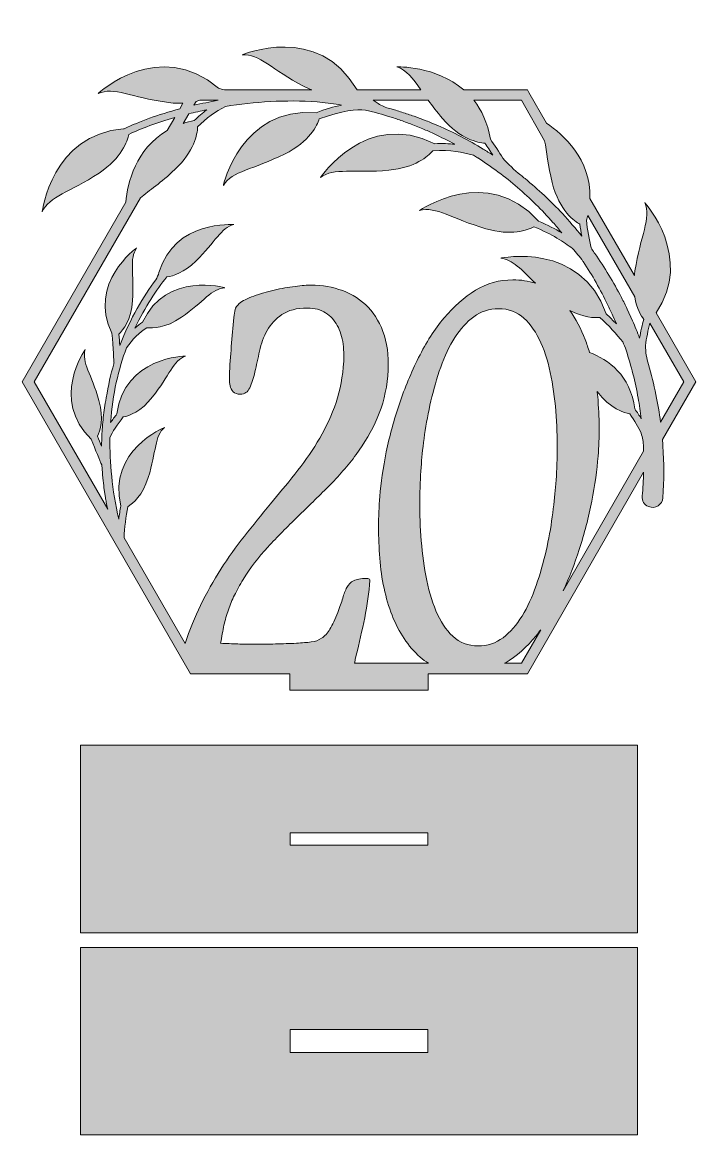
# Model space of a CAD drawing. Header units: inches. Extents: x 2.3 to 7.7, y -9.63 to -0.73.
import ezdxf

# ---------------------------------------------------------------- set-up
doc = ezdxf.new("R2010")
doc.units = ezdxf.units.IN
doc.header["$MEASUREMENT"] = 0
doc.layers.add('_U+2018_U+043B_U+043E_U+0439_1', color=7, linetype='Continuous')

# ---------------------------------------------------------------- blocks, each defined once
blk = doc.blocks.new('block 3')
at = {"layer": '_U+2018_U+043B_U+043E_U+0439_1', "true_color": 0x231f20}
h = blk.add_hatch(color=250, dxfattribs=at)
h.dxf.hatch_style = 2
h.paths.add_polyline_path([(2.7699, -6.5134), (2.7699, -8.0134), (7.2301, -8.0134), (7.2301, -6.5134)])
h.paths.add_polyline_path([(5.5522, -7.3134), (4.4478, -7.3134), (4.4478, -7.2134), (5.5522, -7.2134)])
at = {"layer": '_U+2018_U+043B_U+043E_U+0439_1', "lineweight": 0}
for points in [[(2.7699, -6.5134), (2.7699, -8.0134), (7.2301, -8.0134), (7.2301, -6.5134), (2.7699, -6.5134)], [(5.5522, -7.3134), (4.4478, -7.3134), (4.4478, -7.2134), (5.5522, -7.2134), (5.5522, -7.3134)]]:
    blk.add_lwpolyline(points, dxfattribs=at)
blk = doc.blocks.new('block 4')
at = {"layer": '_U+2018_U+043B_U+043E_U+0439_1', "true_color": 0x231f20}
h = blk.add_hatch(color=250, dxfattribs=at)
h.dxf.hatch_style = 2
h.paths.add_polyline_path([(2.7699, -8.1304), (2.7699, -9.6304), (7.2301, -9.6304), (7.2301, -8.1304)])
h.paths.add_polyline_path([(5.5522, -8.9721), (4.4478, -8.9721), (4.4478, -8.7887), (5.5522, -8.7887)])
at = {"layer": '_U+2018_U+043B_U+043E_U+0439_1', "lineweight": 0}
for points in [[(2.7699, -8.1304), (2.7699, -9.6304), (7.2301, -9.6304), (7.2301, -8.1304), (2.7699, -8.1304)], [(5.5522, -8.9721), (4.4478, -8.9721), (4.4478, -8.7887), (5.5522, -8.7887), (5.5522, -8.9721)]]:
    blk.add_lwpolyline(points, dxfattribs=at)
blk = doc.blocks.new('block 2')
at = {"layer": '_U+2018_U+043B_U+043E_U+0439_1', "true_color": 0x231f20}
h = blk.add_hatch(color=250, dxfattribs=at)
h.dxf.hatch_style = 2
edge = h.paths.add_edge_path()
edge.add_spline(control_points=[(7.4312, -4.0656), (7.4312, -4.0656), (7.6978, -3.6038), (7.6978, -3.6038), (7.6978, -3.6038), (7.3797, -3.0529), (7.3797, -3.0529), (7.6849, -2.6091), (7.2893, -2.1693), (7.2893, -2.1693), (7.3428, -2.2945), (7.2542, -2.4362), (7.2105, -2.7148), (7.2085, -2.7275), (7.2071, -2.7396), (7.2058, -2.7516), (7.2058, -2.7516), (6.85, -2.1353), (6.85, -2.1353), (6.8584, -1.8213), (6.6358, -1.6236), (6.5026, -1.5337), (6.5026, -1.5337), (6.3609, -1.2883), (6.3609, -1.2883), (6.3609, -1.2883), (6.3489, -1.2675), (6.3489, -1.2675), (6.3489, -1.2675), (5.8402, -1.2675), (5.8402, -1.2675), (5.6154, -1.0735), (5.3036, -1.0827), (5.3036, -1.0827), (5.3811, -1.1066), (5.4305, -1.1729), (5.4966, -1.2675), (5.4966, -1.2675), (4.9841, -1.2675), (4.9841, -1.2675), (4.6731, -0.7258), (4.0645, -0.987), (4.0645, -0.987), (4.2003, -0.9766), (4.306, -1.1061), (4.5558, -1.237), (4.5783, -1.2488), (4.6001, -1.2589), (4.6212, -1.2675), (4.6212, -1.2675), (3.9215, -1.2675), (3.9215, -1.2675), (3.9057, -1.2628), (3.89, -1.2583), (3.8744, -1.2541), (3.8744, -1.2541), (3.8746, -1.2541), (3.8746, -1.2541), (3.3988, -0.8436), (2.9111, -1.296), (2.9111, -1.296), (3.0355, -1.2407), (3.1785, -1.3271), (3.4578, -1.3666), (3.5067, -1.3735), (3.5505, -1.375), (3.59, -1.3733), (3.59, -1.3733), (3.5639, -1.4185), (3.5639, -1.4185), (3.3902, -1.4652), (3.2395, -1.5208), (3.1229, -1.5771), (3.1199, -1.5774), (3.1171, -1.578), (3.1141, -1.5782), (2.5381, -1.6258), (2.4621, -2.2437), (2.4621, -2.2437), (2.5181, -2.1196), (2.6825, -2.0891), (2.9172, -1.9328), (3.0995, -1.8114), (3.1445, -1.6771), (3.1555, -1.6231), (3.2562, -1.5754), (3.3813, -1.529), (3.5235, -1.4885), (3.5235, -1.4885), (3.463, -1.5932), (3.463, -1.5932), (3.2106, -1.7396), (3.1469, -2.0096), (3.132, -2.1665), (3.132, -2.1665), (2.3022, -3.6038), (2.3022, -3.6038), (2.3022, -3.6038), (3.6511, -5.9402), (3.6511, -5.9402), (3.6511, -5.9402), (4.4468, -5.9402), (4.4468, -5.9402), (4.4468, -5.9402), (4.4468, -6.0706), (4.4468, -6.0706), (4.4468, -6.0706), (5.5532, -6.0706), (5.5532, -6.0706), (5.5532, -6.0706), (5.5532, -5.9402), (5.5532, -5.9402), (5.5532, -5.9402), (6.3489, -5.9402), (6.3489, -5.9402), (6.3489, -5.9402), (7.2802, -4.3271), (7.2802, -4.3271), (7.2784, -4.3908), (7.2746, -4.4543), (7.2689, -4.5177), (7.2689, -4.5177), (7.2688, -4.5192), (7.2688, -4.5192), (7.2688, -4.5192), (7.2688, -4.5195), (7.2688, -4.5195), (7.2658, -4.5549), (7.2854, -4.5893), (7.3183, -4.6026), (7.3747, -4.6254), (7.4308, -4.5864), (7.4343, -4.5316), (7.4433, -4.3933), (7.4436, -4.2546), (7.4351, -4.1166), (7.4339, -4.0996), (7.4326, -4.0826), (7.4312, -4.0656)], knot_values=[0, 0, 0, 0, 1, 1, 1, 2, 2, 2, 3, 3, 3, 4, 4, 4, 5, 5, 5, 6, 6, 6, 7, 7, 7, 8, 8, 8, 9, 9, 9, 10, 10, 10, 11, 11, 11, 12, 12, 12, 13, 13, 13, 14, 14, 14, 15, 15, 15, 16, 16, 16, 17, 17, 17, 18, 18, 18, 19, 19, 19, 20, 20, 20, 21, 21, 21, 22, 22, 22, 23, 23, 23, 24, 24, 24, 25, 25, 25, 26, 26, 26, 27, 27, 27, 28, 28, 28, 29, 29, 29, 30, 30, 30, 31, 31, 31, 32, 32, 32, 33, 33, 33, 34, 34, 34, 35, 35, 35, 36, 36, 36, 37, 37, 37, 38, 38, 38, 39, 39, 39, 40, 40, 40, 41, 41, 41, 42, 42, 42, 43, 43, 43, 44, 44, 44, 45, 45, 45, 46, 46, 46, 46], degree=3, periodic=1)
edge = h.paths.add_edge_path()
edge.add_spline(control_points=[(6.3008, -1.3508), (6.3008, -1.3508), (6.4873, -1.6739), (6.4873, -1.6739), (6.502, -1.7614), (6.5128, -1.8717), (6.5478, -2.0095), (6.6055, -2.2367), (6.7295, -2.3206), (6.7697, -2.3424), (6.7732, -2.3737), (6.7782, -2.4062), (6.7838, -2.4375), (6.7347, -2.3757), (6.6838, -2.3155), (6.6303, -2.2576), (6.5363, -2.1577), (6.436, -2.0641), (6.3302, -1.9773), (6.3186, -1.9677), (6.3069, -1.9583), (6.2952, -1.9489), (6.2434, -1.9078), (6.1953, -1.8623), (6.1519, -1.8128), (6.1227, -1.7662), (6.0855, -1.7083), (6.0527, -1.661), (6.0305, -1.5303), (5.9821, -1.4291), (5.9201, -1.3508), (5.9201, -1.3508), (6.3008, -1.3508), (6.3008, -1.3508)], knot_values=[0, 0, 0, 0, 1, 1, 1, 2, 2, 2, 3, 3, 3, 4, 4, 4, 5, 5, 5, 6, 6, 6, 7, 7, 7, 8, 8, 8, 9, 9, 9, 10, 10, 10, 11, 11, 11, 11], degree=3, periodic=1)
edge = h.paths.add_edge_path()
edge.add_spline(control_points=[(5.5553, -1.3508), (5.5873, -1.3953), (5.624, -1.4438), (5.6687, -1.4956), (5.8137, -1.6635), (5.9544, -1.69), (6.0078, -1.6937), (6.0281, -1.723), (6.0502, -1.7567), (6.0711, -1.7891), (6.0459, -1.7728), (6.0207, -1.7567), (5.9952, -1.741), (5.8789, -1.6692), (5.7566, -1.6076), (5.6316, -1.5533), (5.6316, -1.5533), (5.5845, -1.5332), (5.5845, -1.5332), (5.5689, -1.5263), (5.5532, -1.5198), (5.5371, -1.5141), (5.5371, -1.5141), (5.4414, -1.4782), (5.4414, -1.4782), (5.4093, -1.4669), (5.3767, -1.4569), (5.3444, -1.4462), (5.3281, -1.4411), (5.3121, -1.4353), (5.2957, -1.4308), (5.2957, -1.4308), (5.2465, -1.4172), (5.2465, -1.4172), (5.2138, -1.4082), (5.1827, -1.3945), (5.154, -1.3765), (5.154, -1.3765), (5.1131, -1.3508), (5.1131, -1.3508), (5.1131, -1.3508), (5.5553, -1.3508), (5.5553, -1.3508)], knot_values=[0, 0, 0, 0, 1, 1, 1, 2, 2, 2, 3, 3, 3, 4, 4, 4, 5, 5, 5, 6, 6, 6, 7, 7, 7, 8, 8, 8, 9, 9, 9, 10, 10, 10, 11, 11, 11, 12, 12, 12, 13, 13, 13, 14, 14, 14, 14], degree=3, periodic=1)
edge = h.paths.add_edge_path()
edge.add_spline(control_points=[(3.6945, -1.359), (3.7051, -1.3565), (3.7153, -1.3538), (3.7249, -1.3508), (3.7249, -1.3508), (3.8727, -1.3508), (3.8727, -1.3508), (3.8051, -1.3625), (3.7395, -1.3758), (3.6763, -1.3904), (3.6763, -1.3904), (3.6945, -1.359), (3.6945, -1.359)], knot_values=[0, 0, 0, 0, 1, 1, 1, 2, 2, 2, 3, 3, 3, 4, 4, 4, 4], degree=3, periodic=1)
edge = h.paths.add_edge_path()
edge.add_spline(control_points=[(3.6371, -1.4584), (3.6839, -1.4469), (3.7323, -1.4361), (3.7818, -1.4261), (3.7472, -1.4518), (3.7135, -1.4806), (3.6808, -1.5123), (3.6497, -1.5187), (3.6203, -1.5265), (3.5925, -1.5356), (3.5925, -1.5356), (3.6371, -1.4584), (3.6371, -1.4584)], knot_values=[0, 0, 0, 0, 1, 1, 1, 2, 2, 2, 3, 3, 3, 4, 4, 4, 4], degree=3, periodic=1)
edge = h.paths.add_edge_path()
edge.add_spline(control_points=[(4.9639, -5.8569), (4.9662, -5.8461), (4.9681, -5.8363), (4.9694, -5.8277), (4.9927, -5.732), (5.0155, -5.633), (5.0378, -5.5307), (5.0601, -5.4284), (5.0754, -5.3281), (5.0839, -5.2298), (5.086, -5.2112), (5.0866, -5.1979), (5.0855, -5.1899), (5.0844, -5.1819), (5.0754, -5.1779), (5.0585, -5.1779), (5.014, -5.1779), (4.98, -5.1839), (4.9567, -5.1959), (4.9334, -5.2078), (4.9154, -5.2258), (4.9027, -5.2497), (4.8899, -5.2736), (4.8788, -5.3022), (4.8693, -5.3354), (4.8597, -5.3686), (4.8465, -5.4065), (4.8295, -5.449), (4.8083, -5.5048), (4.7876, -5.5493), (4.7675, -5.5825), (4.7473, -5.6158), (4.7251, -5.6403), (4.7007, -5.6563), (4.6763, -5.6722), (4.6482, -5.6822), (4.6164, -5.6862), (4.5846, -5.6902), (4.5454, -5.6935), (4.4988, -5.6961), (4.4436, -5.6988), (4.388, -5.7008), (4.3318, -5.7021), (4.2756, -5.7035), (4.22, -5.7041), (4.1648, -5.7041), (4.1182, -5.7041), (4.0726, -5.7035), (4.0281, -5.7021), (3.9836, -5.7008), (3.938, -5.6988), (3.8914, -5.6961), (3.8998, -5.643), (3.9089, -5.5952), (3.9184, -5.5526), (3.9279, -5.5102), (3.9396, -5.4689), (3.9534, -5.4291), (3.9671, -5.3892), (3.9836, -5.35), (4.0027, -5.3115), (4.0218, -5.273), (4.0451, -5.2311), (4.0726, -5.1859), (4.1277, -5.0956), (4.1935, -5.0092), (4.2698, -4.9268), (4.3461, -4.8445), (4.4256, -4.7634), (4.5083, -4.6837), (4.591, -4.6039), (4.6731, -4.5236), (4.7548, -4.4425), (4.8364, -4.3615), (4.9106, -4.2758), (4.9774, -4.1854), (5.0442, -4.0951), (5.1003, -3.9981), (5.1459, -3.8944), (5.1915, -3.7908), (5.2196, -3.6778), (5.2302, -3.5556), (5.2408, -3.4334), (5.2318, -3.3264), (5.2032, -3.2347), (5.1746, -3.143), (5.1316, -3.0673), (5.0744, -3.0075), (5.0171, -2.9477), (4.9488, -2.9032), (4.8693, -2.874), (4.7898, -2.8448), (4.7055, -2.8301), (4.6164, -2.8301), (4.5846, -2.8301), (4.5417, -2.8335), (4.4876, -2.8401), (4.4336, -2.8468), (4.3779, -2.8567), (4.3207, -2.87), (4.2634, -2.8833), (4.2088, -2.8993), (4.1569, -2.9178), (4.1049, -2.9364), (4.0663, -2.9564), (4.0408, -2.9776), (4.0218, -2.9936), (4.0106, -3.0095), (4.0074, -3.0254), (4.0043, -3.0414), (4.0005, -3.0627), (3.9963, -3.0892), (3.9899, -3.1663), (3.9836, -3.2434), (3.9772, -3.3204), (3.9709, -3.3975), (3.9655, -3.4746), (3.9613, -3.5516), (3.9613, -3.557), (3.9613, -3.5676), (3.9613, -3.5835), (3.9613, -3.5994), (3.9634, -3.6168), (3.9677, -3.6353), (3.9719, -3.6539), (3.9804, -3.6699), (3.9931, -3.6832), (4.0058, -3.6965), (4.0249, -3.7031), (4.0504, -3.7031), (4.0843, -3.7031), (4.1092, -3.6858), (4.1251, -3.6513), (4.141, -3.6168), (4.1548, -3.5742), (4.1664, -3.5237), (4.1781, -3.4733), (4.1903, -3.4181), (4.203, -3.3583), (4.2157, -3.2985), (4.2364, -3.2434), (4.265, -3.1928), (4.2936, -3.1424), (4.3329, -3.0999), (4.3827, -3.0653), (4.4325, -3.0308), (4.5009, -3.0135), (4.5878, -3.0135), (4.6451, -3.0135), (4.6933, -3.0261), (4.7325, -3.0513), (4.7717, -3.0766), (4.803, -3.1105), (4.8263, -3.153), (4.8496, -3.1955), (4.865, -3.2454), (4.8724, -3.3025), (4.8798, -3.3597), (4.8804, -3.4214), (4.874, -3.4878), (4.8634, -3.6021), (4.8395, -3.7084), (4.8025, -3.8067), (4.7654, -3.9051), (4.7198, -3.9987), (4.6657, -4.0877), (4.6117, -4.1768), (4.5517, -4.2618), (4.4861, -4.3428), (4.4203, -4.4239), (4.3557, -4.503), (4.2921, -4.58), (4.22, -4.6677), (4.15, -4.7541), (4.0822, -4.8391), (4.0143, -4.9242), (3.9512, -5.0125), (3.893, -5.1042), (3.8346, -5.1959), (3.7805, -5.2922), (3.7308, -5.3932), (3.6846, -5.4868), (3.6435, -5.5884), (3.6074, -5.6978), (3.6074, -5.6978), (3.1193, -4.8525), (3.1193, -4.8525), (3.1197, -4.7711), (3.1329, -4.6806), (3.148, -4.6035), (3.1898, -4.578), (3.2669, -4.5137), (3.3119, -4.3691), (3.376, -4.1634), (3.3631, -4.0364), (3.442, -3.9687), (3.442, -3.9687), (2.9853, -4.1514), (3.0923, -4.598), (3.0858, -4.6315), (3.0797, -4.6673), (3.0748, -4.7041), (3.0221, -4.4647), (3.0019, -4.2483), (3.005, -4.053), (3.0234, -4.0058), (3.0655, -3.9442), (3.1117, -3.8851), (3.1604, -3.8756), (3.2541, -3.8423), (3.3465, -3.7249), (3.4798, -3.5557), (3.513, -3.4324), (3.6109, -3.3973), (3.6109, -3.3973), (3.1191, -3.4053), (3.0599, -3.8611), (3.0425, -3.8838), (3.0255, -3.9071), (3.0101, -3.9301), (3.0258, -3.6999), (3.074, -3.5016), (3.1375, -3.3321), (3.1818, -3.2619), (3.2435, -3.2083), (3.3002, -3.1708), (3.3472, -3.177), (3.4495, -3.1758), (3.5774, -3.0871), (3.7543, -2.9643), (3.8222, -2.8561), (3.9261, -2.8512), (3.9261, -2.8512), (3.458, -2.7159), (3.2662, -3.1268), (3.2455, -3.1408), (3.2249, -3.1564), (3.2049, -3.1734), (3.286, -3.003), (3.3792, -2.8681), (3.4596, -2.7643), (3.5127, -2.757), (3.5994, -2.7298), (3.6937, -2.6373), (3.8474, -2.4864), (3.8961, -2.3683), (3.9976, -2.3459), (3.9976, -2.3459), (3.5238, -2.3057), (3.3977, -2.7288), (3.3916, -2.7493), (3.3828, -2.7689), (3.3723, -2.7876), (3.2754, -2.9195), (3.1672, -3.0928), (3.0844, -3.3141), (3.0823, -3.2854), (3.0797, -3.2542), (3.0766, -3.2226), (3.1104, -3.1906), (3.1749, -3.1098), (3.1855, -2.9524), (3.1999, -2.7375), (3.1577, -2.617), (3.2186, -2.5327), (3.2186, -2.5327), (2.8242, -2.8118), (3.02, -3.2154), (3.0319, -3.3299), (3.0363, -3.4466), (3.0364, -3.4481), (3.0364, -3.4481), (3.0376, -3.4481), (3.0376, -3.4481), (3.0372, -3.4516), (3.0367, -3.4551), (3.0363, -3.4586), (3.0114, -3.5435), (2.9907, -3.6344), (2.9756, -3.7318), (2.9756, -3.7318), (2.9713, -3.7544), (2.9713, -3.7544), (2.9713, -3.7544), (2.9676, -3.7735), (2.9676, -3.7735), (2.9676, -3.7735), (2.9649, -3.7927), (2.9649, -3.7927), (2.9649, -3.7927), (2.9595, -3.8313), (2.9595, -3.8313), (2.9512, -3.8825), (2.9476, -3.9343), (2.9429, -3.986), (2.9415, -3.9989), (2.941, -4.0119), (2.9406, -4.0249), (2.9406, -4.0249), (2.9391, -4.0638), (2.9391, -4.0638), (2.9387, -4.0821), (2.9375, -4.1004), (2.9372, -4.1186), (2.9271, -4.0935), (2.9165, -4.0669), (2.9062, -4.0401), (2.9273, -3.9965), (2.9578, -3.9001), (2.9161, -3.7528), (2.8575, -3.5455), (2.7773, -3.4462), (2.8064, -3.3463), (2.8064, -3.3463), (2.5246, -3.7474), (2.8554, -4.0629), (2.8893, -4.1502), (2.925, -4.2359), (2.9387, -4.2685), (2.9404, -4.2781), (2.9417, -4.2877), (2.9423, -4.2975), (2.9423, -4.2975), (2.9447, -4.3364), (2.9447, -4.3364), (2.9455, -4.3494), (2.9473, -4.3623), (2.9486, -4.3752), (2.9515, -4.401), (2.9538, -4.427), (2.9572, -4.4528), (2.9572, -4.4528), (2.969, -4.53), (2.969, -4.53), (2.9708, -4.5429), (2.9732, -4.5557), (2.9759, -4.5684), (2.9759, -4.5684), (2.9835, -4.6067), (2.9835, -4.6067), (2.9846, -4.6123), (2.9859, -4.6178), (2.9871, -4.6234), (2.9871, -4.6234), (2.3984, -3.6038), (2.3984, -3.6038), (2.3984, -3.6038), (3.2487, -2.1311), (3.2487, -2.1311), (3.3194, -2.0731), (3.4152, -2.0084), (3.5248, -1.9049), (3.6797, -1.7586), (3.7044, -1.6221), (3.7073, -1.564), (3.7769, -1.4943), (3.8513, -1.4393), (3.9296, -1.3995), (4.1618, -1.3626), (4.4136, -1.3459), (4.6637, -1.3624), (4.7226, -1.3678), (4.7811, -1.3771), (4.8396, -1.3854), (4.8467, -1.3863), (4.8539, -1.3875), (4.861, -1.3887), (4.7982, -1.4019), (4.7295, -1.4223), (4.6559, -1.4499), (4.0556, -1.4026), (3.9132, -2.0314), (3.9132, -2.0314), (3.9845, -1.9155), (4.1514, -1.9061), (4.4041, -1.7809), (4.6058, -1.681), (4.6655, -1.5489), (4.6813, -1.4997), (4.8668, -1.4308), (4.9832, -1.4219), (5.0509, -1.4284), (5.0509, -1.4284), (5.1329, -1.449), (5.1329, -1.449), (5.1329, -1.449), (5.1572, -1.4552), (5.1572, -1.4552), (5.1572, -1.4552), (5.1811, -1.4624), (5.1811, -1.4624), (5.1811, -1.4624), (5.229, -1.477), (5.229, -1.477), (5.229, -1.477), (5.2768, -1.4915), (5.2768, -1.4915), (5.2928, -1.4963), (5.3083, -1.5024), (5.3241, -1.5078), (5.3554, -1.519), (5.387, -1.5296), (5.4182, -1.5414), (5.4182, -1.5414), (5.5107, -1.5789), (5.5107, -1.5789), (5.5263, -1.5849), (5.5415, -1.5917), (5.5565, -1.5988), (5.5565, -1.5988), (5.6019, -1.6196), (5.6019, -1.6196), (5.658, -1.6457), (5.7134, -1.6735), (5.7678, -1.7028), (5.7213, -1.6974), (5.6688, -1.6951), (5.6065, -1.6979), (5.0545, -1.4229), (4.6907, -1.9689), (4.6907, -1.9689), (4.7987, -1.886), (4.958, -1.9368), (5.2387, -1.9101), (5.4493, -1.89), (5.5527, -1.7987), (5.5913, -1.7543), (5.7384, -1.7454), (5.8275, -1.7654), (5.9161, -1.7909), (5.9277, -1.7971), (5.9391, -1.8035), (5.9502, -1.8107), (5.9505, -1.811), (5.9509, -1.8112), (5.9512, -1.8114), (6.0625, -1.8838), (6.1703, -1.9618), (6.2703, -2.0489), (6.3706, -2.1357), (6.4653, -2.2287), (6.5536, -2.3274), (6.5776, -2.3548), (6.6009, -2.3828), (6.624, -2.4111), (6.5736, -2.3806), (6.5131, -2.3489), (6.4382, -2.3179), (6.0251, -1.857), (5.4852, -2.2327), (5.4852, -2.2327), (5.6161, -2.1952), (5.7456, -2.3008), (6.0167, -2.3788), (6.2199, -2.4372), (6.3496, -2.3902), (6.4018, -2.3631), (6.5497, -2.4226), (6.6409, -2.4851), (6.7094, -2.5366), (6.7405, -2.5683), (6.7689, -2.6027), (6.7939, -2.6399), (6.7943, -2.6405), (6.7947, -2.6411), (6.7952, -2.6418), (6.8694, -2.7512), (6.9335, -2.867), (6.9916, -2.9853), (7.0055, -3.0153), (7.0211, -3.0444), (7.0335, -3.0749), (7.0335, -3.0749), (7.0616, -3.1405), (7.0616, -3.1405), (7.0359, -3.113), (7.0083, -3.0855), (6.9798, -3.06), (6.777, -2.4771), (6.135, -2.6138), (6.135, -2.6138), (6.2323, -2.6255), (6.3003, -2.7052), (6.4127, -2.815), (6.3575, -2.7968), (6.2972, -2.7877), (6.2316, -2.7877), (6.1235, -2.7877), (6.0238, -2.8156), (5.9327, -2.8714), (5.8415, -2.9272), (5.7578, -3.0009), (5.6814, -3.0926), (5.6051, -3.1843), (5.5372, -3.2899), (5.4779, -3.4095), (5.4185, -3.5291), (5.3671, -3.6526), (5.3237, -3.7802), (5.2802, -3.9078), (5.2452, -4.036), (5.2187, -4.1649), (5.1922, -4.2938), (5.1747, -4.4127), (5.1662, -4.5216), (5.1535, -4.6837), (5.1535, -4.8485), (5.1662, -5.0159), (5.179, -5.1833), (5.2118, -5.3355), (5.2648, -5.4723), (5.3178, -5.6092), (5.3931, -5.7208), (5.4906, -5.8071), (5.5117, -5.8258), (5.5341, -5.8423), (5.5577, -5.8569), (5.5577, -5.8569), (4.9639, -5.8569), (4.9639, -5.8569)], knot_values=[0, 0, 0, 0, 1, 1, 1, 2, 2, 2, 3, 3, 3, 4, 4, 4, 5, 5, 5, 6, 6, 6, 7, 7, 7, 8, 8, 8, 9, 9, 9, 10, 10, 10, 11, 11, 11, 12, 12, 12, 13, 13, 13, 14, 14, 14, 15, 15, 15, 16, 16, 16, 17, 17, 17, 18, 18, 18, 19, 19, 19, 20, 20, 20, 21, 21, 21, 22, 22, 22, 23, 23, 23, 24, 24, 24, 25, 25, 25, 26, 26, 26, 27, 27, 27, 28, 28, 28, 29, 29, 29, 30, 30, 30, 31, 31, 31, 32, 32, 32, 33, 33, 33, 34, 34, 34, 35, 35, 35, 36, 36, 36, 37, 37, 37, 38, 38, 38, 39, 39, 39, 40, 40, 40, 41, 41, 41, 42, 42, 42, 43, 43, 43, 44, 44, 44, 45, 45, 45, 46, 46, 46, 47, 47, 47, 48, 48, 48, 49, 49, 49, 50, 50, 50, 51, 51, 51, 52, 52, 52, 53, 53, 53, 54, 54, 54, 55, 55, 55, 56, 56, 56, 57, 57, 57, 58, 58, 58, 59, 59, 59, 60, 60, 60, 61, 61, 61, 62, 62, 62, 63, 63, 63, 64, 64, 64, 65, 65, 65, 66, 66, 66, 67, 67, 67, 68, 68, 68, 69, 69, 69, 70, 70, 70, 71, 71, 71, 72, 72, 72, 73, 73, 73, 74, 74, 74, 75, 75, 75, 76, 76, 76, 77, 77, 77, 78, 78, 78, 79, 79, 79, 80, 80, 80, 81, 81, 81, 82, 82, 82, 83, 83, 83, 84, 84, 84, 85, 85, 85, 86, 86, 86, 87, 87, 87, 88, 88, 88, 89, 89, 89, 90, 90, 90, 91, 91, 91, 92, 92, 92, 93, 93, 93, 94, 94, 94, 95, 95, 95, 96, 96, 96, 97, 97, 97, 98, 98, 98, 99, 99, 99, 100, 100, 100, 101, 101, 101, 102, 102, 102, 103, 103, 103, 104, 104, 104, 105, 105, 105, 106, 106, 106, 107, 107, 107, 108, 108, 108, 109, 109, 109, 110, 110, 110, 111, 111, 111, 112, 112, 112, 113, 113, 113, 114, 114, 114, 115, 115, 115, 116, 116, 116, 117, 117, 117, 118, 118, 118, 119, 119, 119, 120, 120, 120, 121, 121, 121, 122, 122, 122, 123, 123, 123, 124, 124, 124, 125, 125, 125, 126, 126, 126, 127, 127, 127, 128, 128, 128, 129, 129, 129, 130, 130, 130, 131, 131, 131, 132, 132, 132, 133, 133, 133, 134, 134, 134, 135, 135, 135, 136, 136, 136, 137, 137, 137, 138, 138, 138, 139, 139, 139, 140, 140, 140, 141, 141, 141, 142, 142, 142, 143, 143, 143, 144, 144, 144, 145, 145, 145, 146, 146, 146, 147, 147, 147, 148, 148, 148, 149, 149, 149, 150, 150, 150, 151, 151, 151, 152, 152, 152, 153, 153, 153, 154, 154, 154, 155, 155, 155, 156, 156, 156, 157, 157, 157, 158, 158, 158, 159, 159, 159, 160, 160, 160, 161, 161, 161, 162, 162, 162, 163, 163, 163, 164, 164, 164, 165, 165, 165, 166, 166, 166, 167, 167, 167, 168, 168, 168, 169, 169, 169, 170, 170, 170, 171, 171, 171, 172, 172, 172, 173, 173, 173, 173], degree=3, periodic=1)
edge = h.paths.add_edge_path()
edge.add_spline(control_points=[(5.9549, -5.7175), (5.8743, -5.7175), (5.8065, -5.6916), (5.7514, -5.6398), (5.6962, -5.5882), (5.6512, -5.5205), (5.6162, -5.4369), (5.5813, -5.3533), (5.5542, -5.2591), (5.5351, -5.1543), (5.5161, -5.0495), (5.5028, -4.9433), (5.4954, -4.8358), (5.4879, -4.7284), (5.4853, -4.6243), (5.4874, -4.5234), (5.4895, -4.4226), (5.4938, -4.335), (5.5002, -4.2607), (5.5044, -4.1917), (5.5129, -4.1134), (5.5256, -4.0258), (5.5383, -3.9383), (5.5553, -3.8488), (5.5765, -3.7572), (5.5977, -3.6657), (5.6236, -3.5755), (5.6544, -3.4865), (5.6851, -3.3977), (5.7228, -3.3188), (5.7673, -3.2497), (5.8118, -3.1807), (5.8627, -3.125), (5.9199, -3.0826), (5.9772, -3.0401), (6.0429, -3.0189), (6.1171, -3.0189), (6.1977, -3.0189), (6.2655, -3.0441), (6.3207, -3.0945), (6.3758, -3.1449), (6.4213, -3.2106), (6.4574, -3.2915), (6.4934, -3.3725), (6.521, -3.464), (6.5401, -3.5661), (6.5592, -3.6683), (6.5724, -3.7725), (6.5798, -3.8786), (6.5872, -3.9847), (6.5899, -4.0876), (6.5878, -4.1871), (6.5856, -4.2866), (6.5814, -4.3735), (6.5751, -4.4478), (6.5687, -4.5168), (6.5597, -4.5957), (6.548, -4.6846), (6.5363, -4.7735), (6.5199, -4.8644), (6.4987, -4.9572), (6.4775, -5.0502), (6.451, -5.1423), (6.4192, -5.2339), (6.3874, -5.3254), (6.3498, -5.407), (6.3063, -5.4787), (6.2629, -5.5503), (6.212, -5.608), (6.1537, -5.6518), (6.0953, -5.6956), (6.0291, -5.7175), (5.9549, -5.7175)], knot_values=[0, 0, 0, 0, 1, 1, 1, 2, 2, 2, 3, 3, 3, 4, 4, 4, 5, 5, 5, 6, 6, 6, 7, 7, 7, 8, 8, 8, 9, 9, 9, 10, 10, 10, 11, 11, 11, 12, 12, 12, 13, 13, 13, 14, 14, 14, 15, 15, 15, 16, 16, 16, 17, 17, 17, 18, 18, 18, 19, 19, 19, 20, 20, 20, 21, 21, 21, 22, 22, 22, 23, 23, 23, 24, 24, 24, 24], degree=3, periodic=1)
edge = h.paths.add_edge_path()
edge.add_spline(control_points=[(6.812, -3.266), (6.7793, -3.179), (6.7381, -3.1015), (6.6886, -3.0335), (6.7979, -3.0896), (6.8852, -3.0928), (6.929, -3.0893), (6.999, -3.1496), (7.0656, -3.2262), (7.1124, -3.2843), (7.123, -3.3056), (7.1321, -3.3276), (7.1393, -3.3505), (7.1394, -3.3509), (7.1395, -3.3512), (7.1396, -3.3516), (7.18, -3.4768), (7.214, -3.6043), (7.2363, -3.7339), (7.2459, -3.7887), (7.254, -3.8438), (7.2606, -3.899), (7.2454, -3.8739), (7.2282, -3.8478), (7.2092, -3.8204), (7.176, -3.5505), (6.9967, -3.4262), (6.8465, -3.3691), (6.836, -3.3339), (6.8246, -3.2995), (6.812, -3.266)], knot_values=[0, 0, 0, 0, 1, 1, 1, 2, 2, 2, 3, 3, 3, 4, 4, 4, 5, 5, 5, 6, 6, 6, 7, 7, 7, 8, 8, 8, 9, 9, 9, 10, 10, 10, 10], degree=3, periodic=1)
edge = h.paths.add_edge_path()
edge.add_spline(control_points=[(6.3008, -5.8569), (6.3008, -5.8569), (6.1661, -5.8569), (6.1661, -5.8569), (6.1672, -5.8562), (6.1684, -5.8557), (6.1696, -5.855), (6.2618, -5.8005), (6.345, -5.7274), (6.4192, -5.6357), (6.4318, -5.6202), (6.4441, -5.604), (6.4562, -5.5877), (6.4562, -5.5877), (6.3008, -5.8569), (6.3008, -5.8569)], knot_values=[0, 0, 0, 0, 1, 1, 1, 2, 2, 2, 3, 3, 3, 4, 4, 4, 5, 5, 5, 5], degree=3, periodic=1)
edge = h.paths.add_edge_path()
edge.add_spline(control_points=[(6.6354, -5.2772), (6.6845, -5.1704), (6.7277, -5.0603), (6.7643, -4.9461), (6.8056, -4.8173), (6.839, -4.6884), (6.8644, -4.5595), (6.8899, -4.4306), (6.9068, -4.3104), (6.9153, -4.1988), (6.9281, -4.0473), (6.927, -3.8885), (6.9121, -3.7224), (6.9109, -3.7084), (6.9093, -3.6946), (6.9078, -3.6808), (7.0134, -3.8205), (7.1228, -3.8523), (7.1686, -3.8594), (7.208, -3.9167), (7.2383, -3.9677), (7.2603, -4.0145), (7.2714, -4.0499), (7.2781, -4.0866), (7.2796, -4.1239), (7.2796, -4.1243), (7.2796, -4.1246), (7.2797, -4.125), (7.2801, -4.1367), (7.2801, -4.1485), (7.2804, -4.1602), (7.2804, -4.1602), (6.6354, -5.2772), (6.6354, -5.2772)], knot_values=[0, 0, 0, 0, 1, 1, 1, 2, 2, 2, 3, 3, 3, 4, 4, 4, 5, 5, 5, 6, 6, 6, 7, 7, 7, 8, 8, 8, 9, 9, 9, 10, 10, 10, 11, 11, 11, 11], degree=3, periodic=1)
edge = h.paths.add_edge_path()
edge.add_spline(control_points=[(7.2475, -3.2535), (7.23, -3.2072), (7.2108, -3.1614), (7.192, -3.1156), (7.192, -3.1156), (7.149, -3.0218), (7.149, -3.0218), (7.1351, -2.9903), (7.1182, -2.9603), (7.1029, -2.9295), (7.0392, -2.8077), (6.9692, -2.6889), (6.8893, -2.5772), (6.8877, -2.5749), (6.886, -2.5727), (6.8844, -2.5704), (6.8753, -2.5577), (6.8671, -2.5444), (6.8597, -2.5308), (6.8455, -2.4688), (6.8286, -2.384), (6.8225, -2.3111), (6.8262, -2.2979), (6.8296, -2.2847), (6.8325, -2.2718), (6.8325, -2.2718), (7.2092, -2.9242), (7.2092, -2.9242), (7.225, -3.0195), (7.2612, -3.0784), (7.2805, -3.104), (7.2686, -3.1485), (7.2566, -3.201), (7.2475, -3.2535)], knot_values=[0, 0, 0, 0, 1, 1, 1, 2, 2, 2, 3, 3, 3, 4, 4, 4, 5, 5, 5, 6, 6, 6, 7, 7, 7, 8, 8, 8, 9, 9, 9, 10, 10, 10, 11, 11, 11, 11], degree=3, periodic=1)
edge = h.paths.add_edge_path()
edge.add_spline(control_points=[(7.3788, -3.7062), (7.3626, -3.6247), (7.3421, -3.5442), (7.3183, -3.4647), (7.3036, -3.4154), (7.2959, -3.3645), (7.2944, -3.3135), (7.3024, -3.2547), (7.3157, -3.1897), (7.3301, -3.1336), (7.3301, -3.1336), (7.6016, -3.6038), (7.6016, -3.6038), (7.6016, -3.6038), (7.4158, -3.9256), (7.4158, -3.9256), (7.406, -3.852), (7.3935, -3.7788), (7.3788, -3.7062)], knot_values=[0, 0, 0, 0, 1, 1, 1, 2, 2, 2, 3, 3, 3, 4, 4, 4, 5, 5, 5, 6, 6, 6, 6], degree=3, periodic=1)
at = {"layer": '_U+2018_U+043B_U+043E_U+0439_1', "lineweight": 0}
for points, knots in [([(7.4312, -4.0656), (7.4312, -4.0656), (7.6978, -3.6038), (7.6978, -3.6038), (7.6978, -3.6038), (7.3797, -3.0529), (7.3797, -3.0529), (7.6849, -2.6091), (7.2893, -2.1693), (7.2893, -2.1693), (7.3428, -2.2945), (7.2542, -2.4362), (7.2105, -2.7148), (7.2085, -2.7275), (7.2071, -2.7396), (7.2058, -2.7516), (7.2058, -2.7516), (6.85, -2.1353), (6.85, -2.1353), (6.8584, -1.8213), (6.6358, -1.6236), (6.5026, -1.5337), (6.5026, -1.5337), (6.3609, -1.2883), (6.3609, -1.2883), (6.3609, -1.2883), (6.3489, -1.2675), (6.3489, -1.2675), (6.3489, -1.2675), (5.8402, -1.2675), (5.8402, -1.2675), (5.6154, -1.0735), (5.3036, -1.0827), (5.3036, -1.0827), (5.3811, -1.1066), (5.4305, -1.1729), (5.4966, -1.2675), (5.4966, -1.2675), (4.9841, -1.2675), (4.9841, -1.2675), (4.6731, -0.7258), (4.0645, -0.987), (4.0645, -0.987), (4.2003, -0.9766), (4.306, -1.1061), (4.5558, -1.237), (4.5783, -1.2488), (4.6001, -1.2589), (4.6212, -1.2675), (4.6212, -1.2675), (3.9215, -1.2675), (3.9215, -1.2675), (3.9057, -1.2628), (3.89, -1.2583), (3.8744, -1.2541), (3.8744, -1.2541), (3.8746, -1.2541), (3.8746, -1.2541), (3.3988, -0.8436), (2.9111, -1.296), (2.9111, -1.296), (3.0355, -1.2407), (3.1785, -1.3271), (3.4578, -1.3666), (3.5067, -1.3735), (3.5505, -1.375), (3.59, -1.3733), (3.59, -1.3733), (3.5639, -1.4185), (3.5639, -1.4185), (3.3902, -1.4652), (3.2395, -1.5208), (3.1229, -1.5771), (3.1199, -1.5774), (3.1171, -1.578), (3.1141, -1.5782), (2.5381, -1.6258), (2.4621, -2.2437), (2.4621, -2.2437), (2.5181, -2.1196), (2.6825, -2.0891), (2.9172, -1.9328), (3.0995, -1.8114), (3.1445, -1.6771), (3.1555, -1.6231), (3.2562, -1.5754), (3.3813, -1.529), (3.5235, -1.4885), (3.5235, -1.4885), (3.463, -1.5932), (3.463, -1.5932), (3.2106, -1.7396), (3.1469, -2.0096), (3.132, -2.1665), (3.132, -2.1665), (2.3022, -3.6038), (2.3022, -3.6038), (2.3022, -3.6038), (3.6511, -5.9402), (3.6511, -5.9402), (3.6511, -5.9402), (4.4468, -5.9402), (4.4468, -5.9402), (4.4468, -5.9402), (4.4468, -6.0706), (4.4468, -6.0706), (4.4468, -6.0706), (5.5532, -6.0706), (5.5532, -6.0706), (5.5532, -6.0706), (5.5532, -5.9402), (5.5532, -5.9402), (5.5532, -5.9402), (6.3489, -5.9402), (6.3489, -5.9402), (6.3489, -5.9402), (7.2802, -4.3271), (7.2802, -4.3271), (7.2784, -4.3908), (7.2746, -4.4543), (7.2689, -4.5177), (7.2689, -4.5177), (7.2688, -4.5192), (7.2688, -4.5192), (7.2688, -4.5192), (7.2688, -4.5195), (7.2688, -4.5195), (7.2658, -4.5549), (7.2854, -4.5893), (7.3183, -4.6026), (7.3747, -4.6254), (7.4308, -4.5864), (7.4343, -4.5316), (7.4433, -4.3933), (7.4436, -4.2546), (7.4351, -4.1166), (7.4339, -4.0996), (7.4326, -4.0826), (7.4312, -4.0656)], [0, 0, 0, 0, 1, 1, 1, 2, 2, 2, 3, 3, 3, 4, 4, 4, 5, 5, 5, 6, 6, 6, 7, 7, 7, 8, 8, 8, 9, 9, 9, 10, 10, 10, 11, 11, 11, 12, 12, 12, 13, 13, 13, 14, 14, 14, 15, 15, 15, 16, 16, 16, 17, 17, 17, 18, 18, 18, 19, 19, 19, 20, 20, 20, 21, 21, 21, 22, 22, 22, 23, 23, 23, 24, 24, 24, 25, 25, 25, 26, 26, 26, 27, 27, 27, 28, 28, 28, 29, 29, 29, 30, 30, 30, 31, 31, 31, 32, 32, 32, 33, 33, 33, 34, 34, 34, 35, 35, 35, 36, 36, 36, 37, 37, 37, 38, 38, 38, 39, 39, 39, 40, 40, 40, 41, 41, 41, 42, 42, 42, 43, 43, 43, 44, 44, 44, 45, 45, 45, 46, 46, 46, 46]), ([(4.9639, -5.8569), (4.9662, -5.8461), (4.9681, -5.8363), (4.9694, -5.8277), (4.9927, -5.732), (5.0155, -5.633), (5.0378, -5.5307), (5.0601, -5.4284), (5.0754, -5.3281), (5.0839, -5.2298), (5.086, -5.2112), (5.0866, -5.1979), (5.0855, -5.1899), (5.0844, -5.1819), (5.0754, -5.1779), (5.0585, -5.1779), (5.014, -5.1779), (4.98, -5.1839), (4.9567, -5.1959), (4.9334, -5.2078), (4.9154, -5.2258), (4.9027, -5.2497), (4.8899, -5.2736), (4.8788, -5.3022), (4.8693, -5.3354), (4.8597, -5.3686), (4.8465, -5.4065), (4.8295, -5.449), (4.8083, -5.5048), (4.7876, -5.5493), (4.7675, -5.5825), (4.7473, -5.6158), (4.7251, -5.6403), (4.7007, -5.6563), (4.6763, -5.6722), (4.6482, -5.6822), (4.6164, -5.6862), (4.5846, -5.6902), (4.5454, -5.6935), (4.4988, -5.6961), (4.4436, -5.6988), (4.388, -5.7008), (4.3318, -5.7021), (4.2756, -5.7035), (4.22, -5.7041), (4.1648, -5.7041), (4.1182, -5.7041), (4.0726, -5.7035), (4.0281, -5.7021), (3.9836, -5.7008), (3.938, -5.6988), (3.8914, -5.6961), (3.8998, -5.643), (3.9089, -5.5952), (3.9184, -5.5526), (3.9279, -5.5102), (3.9396, -5.4689), (3.9534, -5.4291), (3.9671, -5.3892), (3.9836, -5.35), (4.0027, -5.3115), (4.0218, -5.273), (4.0451, -5.2311), (4.0726, -5.1859), (4.1277, -5.0956), (4.1935, -5.0092), (4.2698, -4.9268), (4.3461, -4.8445), (4.4256, -4.7634), (4.5083, -4.6837), (4.591, -4.6039), (4.6731, -4.5236), (4.7548, -4.4425), (4.8364, -4.3615), (4.9106, -4.2758), (4.9774, -4.1854), (5.0442, -4.0951), (5.1003, -3.9981), (5.1459, -3.8944), (5.1915, -3.7908), (5.2196, -3.6778), (5.2302, -3.5556), (5.2408, -3.4334), (5.2318, -3.3264), (5.2032, -3.2347), (5.1746, -3.143), (5.1316, -3.0673), (5.0744, -3.0075), (5.0171, -2.9477), (4.9488, -2.9032), (4.8693, -2.874), (4.7898, -2.8448), (4.7055, -2.8301), (4.6164, -2.8301), (4.5846, -2.8301), (4.5417, -2.8335), (4.4876, -2.8401), (4.4336, -2.8468), (4.3779, -2.8567), (4.3207, -2.87), (4.2634, -2.8833), (4.2088, -2.8993), (4.1569, -2.9178), (4.1049, -2.9364), (4.0663, -2.9564), (4.0408, -2.9776), (4.0218, -2.9936), (4.0106, -3.0095), (4.0074, -3.0254), (4.0043, -3.0414), (4.0005, -3.0627), (3.9963, -3.0892), (3.9899, -3.1663), (3.9836, -3.2434), (3.9772, -3.3204), (3.9709, -3.3975), (3.9655, -3.4746), (3.9613, -3.5516), (3.9613, -3.557), (3.9613, -3.5676), (3.9613, -3.5835), (3.9613, -3.5994), (3.9634, -3.6168), (3.9677, -3.6353), (3.9719, -3.6539), (3.9804, -3.6699), (3.9931, -3.6832), (4.0058, -3.6965), (4.0249, -3.7031), (4.0504, -3.7031), (4.0843, -3.7031), (4.1092, -3.6858), (4.1251, -3.6513), (4.141, -3.6168), (4.1548, -3.5742), (4.1664, -3.5237), (4.1781, -3.4733), (4.1903, -3.4181), (4.203, -3.3583), (4.2157, -3.2985), (4.2364, -3.2434), (4.265, -3.1928), (4.2936, -3.1424), (4.3329, -3.0999), (4.3827, -3.0653), (4.4325, -3.0308), (4.5009, -3.0135), (4.5878, -3.0135), (4.6451, -3.0135), (4.6933, -3.0261), (4.7325, -3.0513), (4.7717, -3.0766), (4.803, -3.1105), (4.8263, -3.153), (4.8496, -3.1955), (4.865, -3.2454), (4.8724, -3.3025), (4.8798, -3.3597), (4.8804, -3.4214), (4.874, -3.4878), (4.8634, -3.6021), (4.8395, -3.7084), (4.8025, -3.8067), (4.7654, -3.9051), (4.7198, -3.9987), (4.6657, -4.0877), (4.6117, -4.1768), (4.5517, -4.2618), (4.4861, -4.3428), (4.4203, -4.4239), (4.3557, -4.503), (4.2921, -4.58), (4.22, -4.6677), (4.15, -4.7541), (4.0822, -4.8391), (4.0143, -4.9242), (3.9512, -5.0125), (3.893, -5.1042), (3.8346, -5.1959), (3.7805, -5.2922), (3.7308, -5.3932), (3.6846, -5.4868), (3.6435, -5.5884), (3.6074, -5.6978), (3.6074, -5.6978), (3.1193, -4.8525), (3.1193, -4.8525), (3.1197, -4.7711), (3.1329, -4.6806), (3.148, -4.6035), (3.1898, -4.578), (3.2669, -4.5137), (3.3119, -4.3691), (3.376, -4.1634), (3.3631, -4.0364), (3.442, -3.9687), (3.442, -3.9687), (2.9853, -4.1514), (3.0923, -4.598), (3.0858, -4.6315), (3.0797, -4.6673), (3.0748, -4.7041), (3.0221, -4.4647), (3.0019, -4.2483), (3.005, -4.053), (3.0234, -4.0058), (3.0655, -3.9442), (3.1117, -3.8851), (3.1604, -3.8756), (3.2541, -3.8423), (3.3465, -3.7249), (3.4798, -3.5557), (3.513, -3.4324), (3.6109, -3.3973), (3.6109, -3.3973), (3.1191, -3.4053), (3.0599, -3.8611), (3.0425, -3.8838), (3.0255, -3.9071), (3.0101, -3.9301), (3.0258, -3.6999), (3.074, -3.5016), (3.1375, -3.3321), (3.1818, -3.2619), (3.2435, -3.2083), (3.3002, -3.1708), (3.3472, -3.177), (3.4495, -3.1758), (3.5774, -3.0871), (3.7543, -2.9643), (3.8222, -2.8561), (3.9261, -2.8512), (3.9261, -2.8512), (3.458, -2.7159), (3.2662, -3.1268), (3.2455, -3.1408), (3.2249, -3.1564), (3.2049, -3.1734), (3.286, -3.003), (3.3792, -2.8681), (3.4596, -2.7643), (3.5127, -2.757), (3.5994, -2.7298), (3.6937, -2.6373), (3.8474, -2.4864), (3.8961, -2.3683), (3.9976, -2.3459), (3.9976, -2.3459), (3.5238, -2.3057), (3.3977, -2.7288), (3.3916, -2.7493), (3.3828, -2.7689), (3.3723, -2.7876), (3.2754, -2.9195), (3.1672, -3.0928), (3.0844, -3.3141), (3.0823, -3.2854), (3.0797, -3.2542), (3.0766, -3.2226), (3.1104, -3.1906), (3.1749, -3.1098), (3.1855, -2.9524), (3.1999, -2.7375), (3.1577, -2.617), (3.2186, -2.5327), (3.2186, -2.5327), (2.8242, -2.8118), (3.02, -3.2154), (3.0319, -3.3299), (3.0363, -3.4466), (3.0364, -3.4481), (3.0364, -3.4481), (3.0376, -3.4481), (3.0376, -3.4481), (3.0372, -3.4516), (3.0367, -3.4551), (3.0363, -3.4586), (3.0114, -3.5435), (2.9907, -3.6344), (2.9756, -3.7318), (2.9756, -3.7318), (2.9713, -3.7544), (2.9713, -3.7544), (2.9713, -3.7544), (2.9676, -3.7735), (2.9676, -3.7735), (2.9676, -3.7735), (2.9649, -3.7927), (2.9649, -3.7927), (2.9649, -3.7927), (2.9595, -3.8313), (2.9595, -3.8313), (2.9512, -3.8825), (2.9476, -3.9343), (2.9429, -3.986), (2.9415, -3.9989), (2.941, -4.0119), (2.9406, -4.0249), (2.9406, -4.0249), (2.9391, -4.0638), (2.9391, -4.0638), (2.9387, -4.0821), (2.9375, -4.1004), (2.9372, -4.1186), (2.9271, -4.0935), (2.9165, -4.0669), (2.9062, -4.0401), (2.9273, -3.9965), (2.9578, -3.9001), (2.9161, -3.7528), (2.8575, -3.5455), (2.7773, -3.4462), (2.8064, -3.3463), (2.8064, -3.3463), (2.5246, -3.7474), (2.8554, -4.0629), (2.8893, -4.1502), (2.925, -4.2359), (2.9387, -4.2685), (2.9404, -4.2781), (2.9417, -4.2877), (2.9423, -4.2975), (2.9423, -4.2975), (2.9447, -4.3364), (2.9447, -4.3364), (2.9455, -4.3494), (2.9473, -4.3623), (2.9486, -4.3752), (2.9515, -4.401), (2.9538, -4.427), (2.9572, -4.4528), (2.9572, -4.4528), (2.969, -4.53), (2.969, -4.53), (2.9708, -4.5429), (2.9732, -4.5557), (2.9759, -4.5684), (2.9759, -4.5684), (2.9835, -4.6067), (2.9835, -4.6067), (2.9846, -4.6123), (2.9859, -4.6178), (2.9871, -4.6234), (2.9871, -4.6234), (2.3984, -3.6038), (2.3984, -3.6038), (2.3984, -3.6038), (3.2487, -2.1311), (3.2487, -2.1311), (3.3194, -2.0731), (3.4152, -2.0084), (3.5248, -1.9049), (3.6797, -1.7586), (3.7044, -1.6221), (3.7073, -1.564), (3.7769, -1.4943), (3.8513, -1.4393), (3.9296, -1.3995), (4.1618, -1.3626), (4.4136, -1.3459), (4.6637, -1.3624), (4.7226, -1.3678), (4.7811, -1.3771), (4.8396, -1.3854), (4.8467, -1.3863), (4.8539, -1.3875), (4.861, -1.3887), (4.7982, -1.4019), (4.7295, -1.4223), (4.6559, -1.4499), (4.0556, -1.4026), (3.9132, -2.0314), (3.9132, -2.0314), (3.9845, -1.9155), (4.1514, -1.9061), (4.4041, -1.7809), (4.6058, -1.681), (4.6655, -1.5489), (4.6813, -1.4997), (4.8668, -1.4308), (4.9832, -1.4219), (5.0509, -1.4284), (5.0509, -1.4284), (5.1329, -1.449), (5.1329, -1.449), (5.1329, -1.449), (5.1572, -1.4552), (5.1572, -1.4552), (5.1572, -1.4552), (5.1811, -1.4624), (5.1811, -1.4624), (5.1811, -1.4624), (5.229, -1.477), (5.229, -1.477), (5.229, -1.477), (5.2768, -1.4915), (5.2768, -1.4915), (5.2928, -1.4963), (5.3083, -1.5024), (5.3241, -1.5078), (5.3554, -1.519), (5.387, -1.5296), (5.4182, -1.5414), (5.4182, -1.5414), (5.5107, -1.5789), (5.5107, -1.5789), (5.5263, -1.5849), (5.5415, -1.5917), (5.5565, -1.5988), (5.5565, -1.5988), (5.6019, -1.6196), (5.6019, -1.6196), (5.658, -1.6457), (5.7134, -1.6735), (5.7678, -1.7028), (5.7213, -1.6974), (5.6688, -1.6951), (5.6065, -1.6979), (5.0545, -1.4229), (4.6907, -1.9689), (4.6907, -1.9689), (4.7987, -1.886), (4.958, -1.9368), (5.2387, -1.9101), (5.4493, -1.89), (5.5527, -1.7987), (5.5913, -1.7543), (5.7384, -1.7454), (5.8275, -1.7654), (5.9161, -1.7909), (5.9277, -1.7971), (5.9391, -1.8035), (5.9502, -1.8107), (5.9505, -1.811), (5.9509, -1.8112), (5.9512, -1.8114), (6.0625, -1.8838), (6.1703, -1.9618), (6.2703, -2.0489), (6.3706, -2.1357), (6.4653, -2.2287), (6.5536, -2.3274), (6.5776, -2.3548), (6.6009, -2.3828), (6.624, -2.4111), (6.5736, -2.3806), (6.5131, -2.3489), (6.4382, -2.3179), (6.0251, -1.857), (5.4852, -2.2327), (5.4852, -2.2327), (5.6161, -2.1952), (5.7456, -2.3008), (6.0167, -2.3788), (6.2199, -2.4372), (6.3496, -2.3902), (6.4018, -2.3631), (6.5497, -2.4226), (6.6409, -2.4851), (6.7094, -2.5366), (6.7405, -2.5683), (6.7689, -2.6027), (6.7939, -2.6399), (6.7943, -2.6405), (6.7947, -2.6411), (6.7952, -2.6418), (6.8694, -2.7512), (6.9335, -2.867), (6.9916, -2.9853), (7.0055, -3.0153), (7.0211, -3.0444), (7.0335, -3.0749), (7.0335, -3.0749), (7.0616, -3.1405), (7.0616, -3.1405), (7.0359, -3.113), (7.0083, -3.0855), (6.9798, -3.06), (6.777, -2.4771), (6.135, -2.6138), (6.135, -2.6138), (6.2323, -2.6255), (6.3003, -2.7052), (6.4127, -2.815), (6.3575, -2.7968), (6.2972, -2.7877), (6.2316, -2.7877), (6.1235, -2.7877), (6.0238, -2.8156), (5.9327, -2.8714), (5.8415, -2.9272), (5.7578, -3.0009), (5.6814, -3.0926), (5.6051, -3.1843), (5.5372, -3.2899), (5.4779, -3.4095), (5.4185, -3.5291), (5.3671, -3.6526), (5.3237, -3.7802), (5.2802, -3.9078), (5.2452, -4.036), (5.2187, -4.1649), (5.1922, -4.2938), (5.1747, -4.4127), (5.1662, -4.5216), (5.1535, -4.6837), (5.1535, -4.8485), (5.1662, -5.0159), (5.179, -5.1833), (5.2118, -5.3355), (5.2648, -5.4723), (5.3178, -5.6092), (5.3931, -5.7208), (5.4906, -5.8071), (5.5117, -5.8258), (5.5341, -5.8423), (5.5577, -5.8569), (5.5577, -5.8569), (4.9639, -5.8569), (4.9639, -5.8569)], [0, 0, 0, 0, 1, 1, 1, 2, 2, 2, 3, 3, 3, 4, 4, 4, 5, 5, 5, 6, 6, 6, 7, 7, 7, 8, 8, 8, 9, 9, 9, 10, 10, 10, 11, 11, 11, 12, 12, 12, 13, 13, 13, 14, 14, 14, 15, 15, 15, 16, 16, 16, 17, 17, 17, 18, 18, 18, 19, 19, 19, 20, 20, 20, 21, 21, 21, 22, 22, 22, 23, 23, 23, 24, 24, 24, 25, 25, 25, 26, 26, 26, 27, 27, 27, 28, 28, 28, 29, 29, 29, 30, 30, 30, 31, 31, 31, 32, 32, 32, 33, 33, 33, 34, 34, 34, 35, 35, 35, 36, 36, 36, 37, 37, 37, 38, 38, 38, 39, 39, 39, 40, 40, 40, 41, 41, 41, 42, 42, 42, 43, 43, 43, 44, 44, 44, 45, 45, 45, 46, 46, 46, 47, 47, 47, 48, 48, 48, 49, 49, 49, 50, 50, 50, 51, 51, 51, 52, 52, 52, 53, 53, 53, 54, 54, 54, 55, 55, 55, 56, 56, 56, 57, 57, 57, 58, 58, 58, 59, 59, 59, 60, 60, 60, 61, 61, 61, 62, 62, 62, 63, 63, 63, 64, 64, 64, 65, 65, 65, 66, 66, 66, 67, 67, 67, 68, 68, 68, 69, 69, 69, 70, 70, 70, 71, 71, 71, 72, 72, 72, 73, 73, 73, 74, 74, 74, 75, 75, 75, 76, 76, 76, 77, 77, 77, 78, 78, 78, 79, 79, 79, 80, 80, 80, 81, 81, 81, 82, 82, 82, 83, 83, 83, 84, 84, 84, 85, 85, 85, 86, 86, 86, 87, 87, 87, 88, 88, 88, 89, 89, 89, 90, 90, 90, 91, 91, 91, 92, 92, 92, 93, 93, 93, 94, 94, 94, 95, 95, 95, 96, 96, 96, 97, 97, 97, 98, 98, 98, 99, 99, 99, 100, 100, 100, 101, 101, 101, 102, 102, 102, 103, 103, 103, 104, 104, 104, 105, 105, 105, 106, 106, 106, 107, 107, 107, 108, 108, 108, 109, 109, 109, 110, 110, 110, 111, 111, 111, 112, 112, 112, 113, 113, 113, 114, 114, 114, 115, 115, 115, 116, 116, 116, 117, 117, 117, 118, 118, 118, 119, 119, 119, 120, 120, 120, 121, 121, 121, 122, 122, 122, 123, 123, 123, 124, 124, 124, 125, 125, 125, 126, 126, 126, 127, 127, 127, 128, 128, 128, 129, 129, 129, 130, 130, 130, 131, 131, 131, 132, 132, 132, 133, 133, 133, 134, 134, 134, 135, 135, 135, 136, 136, 136, 137, 137, 137, 138, 138, 138, 139, 139, 139, 140, 140, 140, 141, 141, 141, 142, 142, 142, 143, 143, 143, 144, 144, 144, 145, 145, 145, 146, 146, 146, 147, 147, 147, 148, 148, 148, 149, 149, 149, 150, 150, 150, 151, 151, 151, 152, 152, 152, 153, 153, 153, 154, 154, 154, 155, 155, 155, 156, 156, 156, 157, 157, 157, 158, 158, 158, 159, 159, 159, 160, 160, 160, 161, 161, 161, 162, 162, 162, 163, 163, 163, 164, 164, 164, 165, 165, 165, 166, 166, 166, 167, 167, 167, 168, 168, 168, 169, 169, 169, 170, 170, 170, 171, 171, 171, 172, 172, 172, 173, 173, 173, 173]), ([(3.6945, -1.359), (3.7051, -1.3565), (3.7153, -1.3538), (3.7249, -1.3508), (3.7249, -1.3508), (3.8727, -1.3508), (3.8727, -1.3508), (3.8051, -1.3625), (3.7395, -1.3758), (3.6763, -1.3904), (3.6763, -1.3904), (3.6945, -1.359), (3.6945, -1.359)], [0, 0, 0, 0, 1, 1, 1, 2, 2, 2, 3, 3, 3, 4, 4, 4, 4]), ([(5.5553, -1.3508), (5.5873, -1.3953), (5.624, -1.4438), (5.6687, -1.4956), (5.8137, -1.6635), (5.9544, -1.69), (6.0078, -1.6937), (6.0281, -1.723), (6.0502, -1.7567), (6.0711, -1.7891), (6.0459, -1.7728), (6.0207, -1.7567), (5.9952, -1.741), (5.8789, -1.6692), (5.7566, -1.6076), (5.6316, -1.5533), (5.6316, -1.5533), (5.5845, -1.5332), (5.5845, -1.5332), (5.5689, -1.5263), (5.5532, -1.5198), (5.5371, -1.5141), (5.5371, -1.5141), (5.4414, -1.4782), (5.4414, -1.4782), (5.4093, -1.4669), (5.3767, -1.4569), (5.3444, -1.4462), (5.3281, -1.4411), (5.3121, -1.4353), (5.2957, -1.4308), (5.2957, -1.4308), (5.2465, -1.4172), (5.2465, -1.4172), (5.2138, -1.4082), (5.1827, -1.3945), (5.154, -1.3765), (5.154, -1.3765), (5.1131, -1.3508), (5.1131, -1.3508), (5.1131, -1.3508), (5.5553, -1.3508), (5.5553, -1.3508)], [0, 0, 0, 0, 1, 1, 1, 2, 2, 2, 3, 3, 3, 4, 4, 4, 5, 5, 5, 6, 6, 6, 7, 7, 7, 8, 8, 8, 9, 9, 9, 10, 10, 10, 11, 11, 11, 12, 12, 12, 13, 13, 13, 14, 14, 14, 14]), ([(6.3008, -1.3508), (6.3008, -1.3508), (6.4873, -1.6739), (6.4873, -1.6739), (6.502, -1.7614), (6.5128, -1.8717), (6.5478, -2.0095), (6.6055, -2.2367), (6.7295, -2.3206), (6.7697, -2.3424), (6.7732, -2.3737), (6.7782, -2.4062), (6.7838, -2.4375), (6.7347, -2.3757), (6.6838, -2.3155), (6.6303, -2.2576), (6.5363, -2.1577), (6.436, -2.0641), (6.3302, -1.9773), (6.3186, -1.9677), (6.3069, -1.9583), (6.2952, -1.9489), (6.2434, -1.9078), (6.1953, -1.8623), (6.1519, -1.8128), (6.1227, -1.7662), (6.0855, -1.7083), (6.0527, -1.661), (6.0305, -1.5303), (5.9821, -1.4291), (5.9201, -1.3508), (5.9201, -1.3508), (6.3008, -1.3508), (6.3008, -1.3508)], [0, 0, 0, 0, 1, 1, 1, 2, 2, 2, 3, 3, 3, 4, 4, 4, 5, 5, 5, 6, 6, 6, 7, 7, 7, 8, 8, 8, 9, 9, 9, 10, 10, 10, 11, 11, 11, 11]), ([(3.6371, -1.4584), (3.6839, -1.4469), (3.7323, -1.4361), (3.7818, -1.4261), (3.7472, -1.4518), (3.7135, -1.4806), (3.6808, -1.5123), (3.6497, -1.5187), (3.6203, -1.5265), (3.5925, -1.5356), (3.5925, -1.5356), (3.6371, -1.4584), (3.6371, -1.4584)], [0, 0, 0, 0, 1, 1, 1, 2, 2, 2, 3, 3, 3, 4, 4, 4, 4]), ([(7.2475, -3.2535), (7.23, -3.2072), (7.2108, -3.1614), (7.192, -3.1156), (7.192, -3.1156), (7.149, -3.0218), (7.149, -3.0218), (7.1351, -2.9903), (7.1182, -2.9603), (7.1029, -2.9295), (7.0392, -2.8077), (6.9692, -2.6889), (6.8893, -2.5772), (6.8877, -2.5749), (6.886, -2.5727), (6.8844, -2.5704), (6.8753, -2.5577), (6.8671, -2.5444), (6.8597, -2.5308), (6.8455, -2.4688), (6.8286, -2.384), (6.8225, -2.3111), (6.8262, -2.2979), (6.8296, -2.2847), (6.8325, -2.2718), (6.8325, -2.2718), (7.2092, -2.9242), (7.2092, -2.9242), (7.225, -3.0195), (7.2612, -3.0784), (7.2805, -3.104), (7.2686, -3.1485), (7.2566, -3.201), (7.2475, -3.2535)], [0, 0, 0, 0, 1, 1, 1, 2, 2, 2, 3, 3, 3, 4, 4, 4, 5, 5, 5, 6, 6, 6, 7, 7, 7, 8, 8, 8, 9, 9, 9, 10, 10, 10, 11, 11, 11, 11]), ([(5.9549, -5.7175), (5.8743, -5.7175), (5.8065, -5.6916), (5.7514, -5.6398), (5.6962, -5.5882), (5.6512, -5.5205), (5.6162, -5.4369), (5.5813, -5.3533), (5.5542, -5.2591), (5.5351, -5.1543), (5.5161, -5.0495), (5.5028, -4.9433), (5.4954, -4.8358), (5.4879, -4.7284), (5.4853, -4.6243), (5.4874, -4.5234), (5.4895, -4.4226), (5.4938, -4.335), (5.5002, -4.2607), (5.5044, -4.1917), (5.5129, -4.1134), (5.5256, -4.0258), (5.5383, -3.9383), (5.5553, -3.8488), (5.5765, -3.7572), (5.5977, -3.6657), (5.6236, -3.5755), (5.6544, -3.4865), (5.6851, -3.3977), (5.7228, -3.3188), (5.7673, -3.2497), (5.8118, -3.1807), (5.8627, -3.125), (5.9199, -3.0826), (5.9772, -3.0401), (6.0429, -3.0189), (6.1171, -3.0189), (6.1977, -3.0189), (6.2655, -3.0441), (6.3207, -3.0945), (6.3758, -3.1449), (6.4213, -3.2106), (6.4574, -3.2915), (6.4934, -3.3725), (6.521, -3.464), (6.5401, -3.5661), (6.5592, -3.6683), (6.5724, -3.7725), (6.5798, -3.8786), (6.5872, -3.9847), (6.5899, -4.0876), (6.5878, -4.1871), (6.5856, -4.2866), (6.5814, -4.3735), (6.5751, -4.4478), (6.5687, -4.5168), (6.5597, -4.5957), (6.548, -4.6846), (6.5363, -4.7735), (6.5199, -4.8644), (6.4987, -4.9572), (6.4775, -5.0502), (6.451, -5.1423), (6.4192, -5.2339), (6.3874, -5.3254), (6.3498, -5.407), (6.3063, -5.4787), (6.2629, -5.5503), (6.212, -5.608), (6.1537, -5.6518), (6.0953, -5.6956), (6.0291, -5.7175), (5.9549, -5.7175)], [0, 0, 0, 0, 1, 1, 1, 2, 2, 2, 3, 3, 3, 4, 4, 4, 5, 5, 5, 6, 6, 6, 7, 7, 7, 8, 8, 8, 9, 9, 9, 10, 10, 10, 11, 11, 11, 12, 12, 12, 13, 13, 13, 14, 14, 14, 15, 15, 15, 16, 16, 16, 17, 17, 17, 18, 18, 18, 19, 19, 19, 20, 20, 20, 21, 21, 21, 22, 22, 22, 23, 23, 23, 24, 24, 24, 24]), ([(6.812, -3.266), (6.7793, -3.179), (6.7381, -3.1015), (6.6886, -3.0335), (6.7979, -3.0896), (6.8852, -3.0928), (6.929, -3.0893), (6.999, -3.1496), (7.0656, -3.2262), (7.1124, -3.2843), (7.123, -3.3056), (7.1321, -3.3276), (7.1393, -3.3505), (7.1394, -3.3509), (7.1395, -3.3512), (7.1396, -3.3516), (7.18, -3.4768), (7.214, -3.6043), (7.2363, -3.7339), (7.2459, -3.7887), (7.254, -3.8438), (7.2606, -3.899), (7.2454, -3.8739), (7.2282, -3.8478), (7.2092, -3.8204), (7.176, -3.5505), (6.9967, -3.4262), (6.8465, -3.3691), (6.836, -3.3339), (6.8246, -3.2995), (6.812, -3.266)], [0, 0, 0, 0, 1, 1, 1, 2, 2, 2, 3, 3, 3, 4, 4, 4, 5, 5, 5, 6, 6, 6, 7, 7, 7, 8, 8, 8, 9, 9, 9, 10, 10, 10, 10]), ([(7.3788, -3.7062), (7.3626, -3.6247), (7.3421, -3.5442), (7.3183, -3.4647), (7.3036, -3.4154), (7.2959, -3.3645), (7.2944, -3.3135), (7.3024, -3.2547), (7.3157, -3.1897), (7.3301, -3.1336), (7.3301, -3.1336), (7.6016, -3.6038), (7.6016, -3.6038), (7.6016, -3.6038), (7.4158, -3.9256), (7.4158, -3.9256), (7.406, -3.852), (7.3935, -3.7788), (7.3788, -3.7062)], [0, 0, 0, 0, 1, 1, 1, 2, 2, 2, 3, 3, 3, 4, 4, 4, 5, 5, 5, 6, 6, 6, 6]), ([(6.6354, -5.2772), (6.6845, -5.1704), (6.7277, -5.0603), (6.7643, -4.9461), (6.8056, -4.8173), (6.839, -4.6884), (6.8644, -4.5595), (6.8899, -4.4306), (6.9068, -4.3104), (6.9153, -4.1988), (6.9281, -4.0473), (6.927, -3.8885), (6.9121, -3.7224), (6.9109, -3.7084), (6.9093, -3.6946), (6.9078, -3.6808), (7.0134, -3.8205), (7.1228, -3.8523), (7.1686, -3.8594), (7.208, -3.9167), (7.2383, -3.9677), (7.2603, -4.0145), (7.2714, -4.0499), (7.2781, -4.0866), (7.2796, -4.1239), (7.2796, -4.1243), (7.2796, -4.1246), (7.2797, -4.125), (7.2801, -4.1367), (7.2801, -4.1485), (7.2804, -4.1602), (7.2804, -4.1602), (6.6354, -5.2772), (6.6354, -5.2772)], [0, 0, 0, 0, 1, 1, 1, 2, 2, 2, 3, 3, 3, 4, 4, 4, 5, 5, 5, 6, 6, 6, 7, 7, 7, 8, 8, 8, 9, 9, 9, 10, 10, 10, 11, 11, 11, 11]), ([(6.3008, -5.8569), (6.3008, -5.8569), (6.1661, -5.8569), (6.1661, -5.8569), (6.1672, -5.8562), (6.1684, -5.8557), (6.1696, -5.855), (6.2618, -5.8005), (6.345, -5.7274), (6.4192, -5.6357), (6.4318, -5.6202), (6.4441, -5.604), (6.4562, -5.5877), (6.4562, -5.5877), (6.3008, -5.8569), (6.3008, -5.8569)], [0, 0, 0, 0, 1, 1, 1, 2, 2, 2, 3, 3, 3, 4, 4, 4, 5, 5, 5, 5])]:
    blk.add_open_spline(points, degree=3, knots=knots, dxfattribs=at)
at = {"layer": '_U+2018_U+043B_U+043E_U+0439_1'}
for name in ['block 3', 'block 4']:
    blk.add_blockref(name, (0, 0), dxfattribs=at)

msp = doc.modelspace()

# ---------------------------------------------------------------- block references
at = {"layer": '_U+2018_U+043B_U+043E_U+0439_1'}
msp.add_blockref('block 2', (0, 0), dxfattribs=at)

doc.saveas('drawing.dxf')
